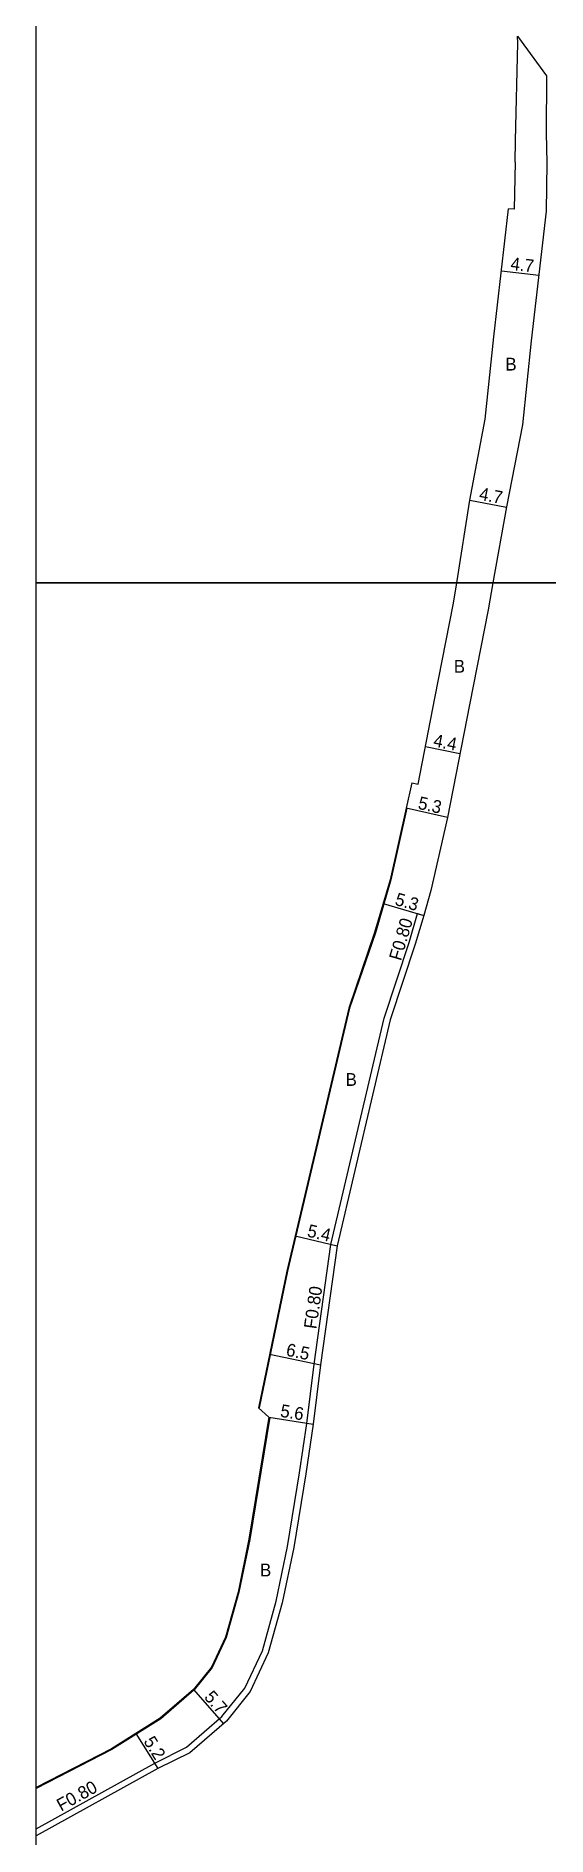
# Model space of a CAD drawing. Header units: metres. Extents: x -8000 to -4000, y -105000 to -102000.
# Drawn here: x -7200 to -7136, y -102756.9 to -102531.5 of the extents above; entities that cross this region are included whole.
import ezdxf

# ---------------------------------------------------------------- set-up
doc = ezdxf.new("R2010")
doc.units = ezdxf.units.M
doc.header["$LTSCALE"] = 2.5
for name, color, linetype in [('側溝・桝', 7, 'Continuous'), ('図郭', 7, 'Continuous'), ('幅員', 7, 'Continuous'), ('歩道・分離帯・安全施設', 7, 'Continuous'), ('舗装', 7, 'Continuous'), ('道路', 7, 'Continuous')]:
    doc.layers.add(name, color=color, linetype=linetype)
doc.styles.get("Standard").update_dxf_attribs({"font": ''})
doc.styles.get('Standard').set_extended_font_data('@MS PGothic')

msp = doc.modelspace()

# ---------------------------------------------------------------- texts
at = {"layer": '側溝・桝'}
for rotation, p in [(73.7441, (-7154.31, -102647.4)), (82.0172, (-7164.9, -102693.48)), (28.917, (-7196.85, -102753.86))]:
    msp.add_text('F0.80', height=1.6, rotation=rotation, dxfattribs=at).set_placement(p)
at = {"layer": '幅員'}
for s, rotation, p in [('4.7', 353.4191, (-7140.66, -102560.81)), ('4.7', 349.1663, (-7144.62, -102589.59)), ('4.4', 348.989, (-7150.35, -102620.47)), ('5.3', 347.2507, (-7152.28, -102628.27)), ('5.3', 343.7494, (-7155.18, -102640.29)), ('5.4', 346.7521, (-7166.15, -102681.83)), ('6.5', 348.282, (-7168.79, -102696.74)), ('5.6', 350.7618, (-7169.5, -102704.4)), ('5.7', 310.9165, (-7179.04, -102739.56)), ('5.2', 302.056, (-7186.59, -102745.04))]:
    msp.add_text(s, height=1.6, rotation=rotation, dxfattribs=at).set_placement(p)
at = {"layer": '舗装'}
for p in [(-7141.24, -102573.42), (-7147.7, -102611.25), (-7161.24, -102662.98), (-7171.95, -102724.39)]:
    msp.add_text('B', height=1.6, dxfattribs=at).set_placement(p)

# ---------------------------------------------------------------- linework, layer by layer
at = {"layer": '側溝・桝'}
msp.add_lwpolyline([(-7200, -102755.98), (-7185.12, -102747.76), (-7181.17, -102745.79), (-7176.73, -102741.94), (-7173.86, -102738.37), (-7171.67, -102733.69), (-7169.95, -102727.5), (-7168.52, -102720.64), (-7167.02, -102711.41), (-7166.12, -102705.23), (-7165.2, -102697.8), (-7163.1, -102682.84), (-7156.43, -102654.51), (-7153.29, -102645.01), (-7152.24, -102641.4), (-7151.47, -102641.63)], dxfattribs=at)
at = {"layer": '図郭'}
for points in [[(-6400, -102000), (-6400, -102600), (-7200, -102600), (-7200, -102000)], [(-6400, -102600), (-6400, -103200), (-7200, -103200), (-7200, -102600)]]:
    msp.add_lwpolyline(points, close=True, dxfattribs=at)
at = {"layer": '幅員'}
for points in [[(-7141.74, -102560.93), (-7137.07, -102561.47)], [(-7145.71, -102589.63), (-7141.09, -102590.51)], [(-7146.94, -102621.39), (-7151.26, -102620.55)], [(-7148.5, -102629.38), (-7153.67, -102628.21)], [(-7156.56, -102640.14), (-7151.47, -102641.63)], [(-7167.57, -102681.75), (-7162.31, -102682.99)], [(-7170.77, -102696.58), (-7164.41, -102697.9)], [(-7170.85, -102704.44), (-7165.32, -102705.34)], [(-7180.27, -102738.53), (-7176.53, -102742.83)], [(-7187.5, -102744.06), (-7184.74, -102748.46)]]:
    msp.add_lwpolyline(points, dxfattribs=at)
at = {"layer": '歩道・分離帯・安全施設'}
for points in [[(-7153.57, -102628.23), (-7155.6, -102637.2), (-7157.52, -102643.8), (-7160.76, -102653.26), (-7168.51, -102686.18), (-7172.06, -102703.3)], [(-7170.75, -102704.46), (-7173.24, -102719.77), (-7174.61, -102726.37), (-7176.19, -102732.02), (-7177.96, -102735.81), (-7180.2, -102738.6), (-7184.39, -102742.23), (-7190.5, -102746.05), (-7200, -102750.95)]]:
    msp.add_lwpolyline(points, dxfattribs=at)
at = {"layer": '道路'}
for points in [[(-7140.04, -102547.33), (-7140, -102544.61), (-7139.69, -102532.42), (-7139.74, -102531.54)], [(-7139.74, -102531.54), (-7136.09, -102536.53)], [(-7136.09, -102536.53), (-7136.14, -102543.65), (-7136.04, -102547.4)], [(-7136.04, -102547.4), (-7136.15, -102553.47), (-7138.02, -102569.72), (-7139.12, -102580.21), (-7141.09, -102590.49), (-7142.81, -102600)], [(-7140.04, -102547.33), (-7140.15, -102553.2), (-7140.85, -102553.19)], [(-7147.34, -102600), (-7145.71, -102589.63), (-7143.77, -102579.52), (-7142.7, -102569.2), (-7140.85, -102553.19)], [(-7142.81, -102600), (-7143.42, -102603.4), (-7145.75, -102615.27), (-7148.5, -102629.38), (-7150.56, -102638.5), (-7151.47, -102641.63)], [(-7147.74, -102602.55), (-7147.34, -102600)], [(-7152.95, -102625.05), (-7152.17, -102625.21), (-7150.07, -102614.43), (-7147.74, -102602.55)], [(-7152.95, -102625.05), (-7153.67, -102628.21)], [(-7153.67, -102628.21), (-7155.69, -102637.17), (-7157.62, -102643.77), (-7160.85, -102653.23), (-7168.61, -102686.16), (-7172.16, -102703.28)], [(-7151.47, -102641.63), (-7152.53, -102645.25), (-7155.66, -102654.73), (-7162.31, -102682.99), (-7164.41, -102697.9), (-7165.32, -102705.34), (-7166.23, -102711.54), (-7167.73, -102720.79), (-7169.17, -102727.69), (-7170.92, -102733.97), (-7173.18, -102738.8), (-7176.15, -102742.5), (-7180.73, -102746.46), (-7184.74, -102748.46), (-7200, -102756.89)], [(-7170.85, -102704.44), (-7173.34, -102719.75), (-7174.71, -102726.35), (-7176.28, -102731.99), (-7178.05, -102735.76), (-7180.27, -102738.53), (-7184.45, -102742.15), (-7190.55, -102745.97), (-7200, -102750.84)], [(-7172.16, -102703.28), (-7170.85, -102704.44)]]:
    msp.add_lwpolyline(points, dxfattribs=at)

msp.set_redraw_order([(e.dxf.handle, doc.entitydb.next_handle()) for e in msp.query("TEXT MTEXT ATTDEF DIMENSION ARC_DIMENSION")])  # texts and dimensions are drawn at this point

doc.saveas('drawing.dxf')
